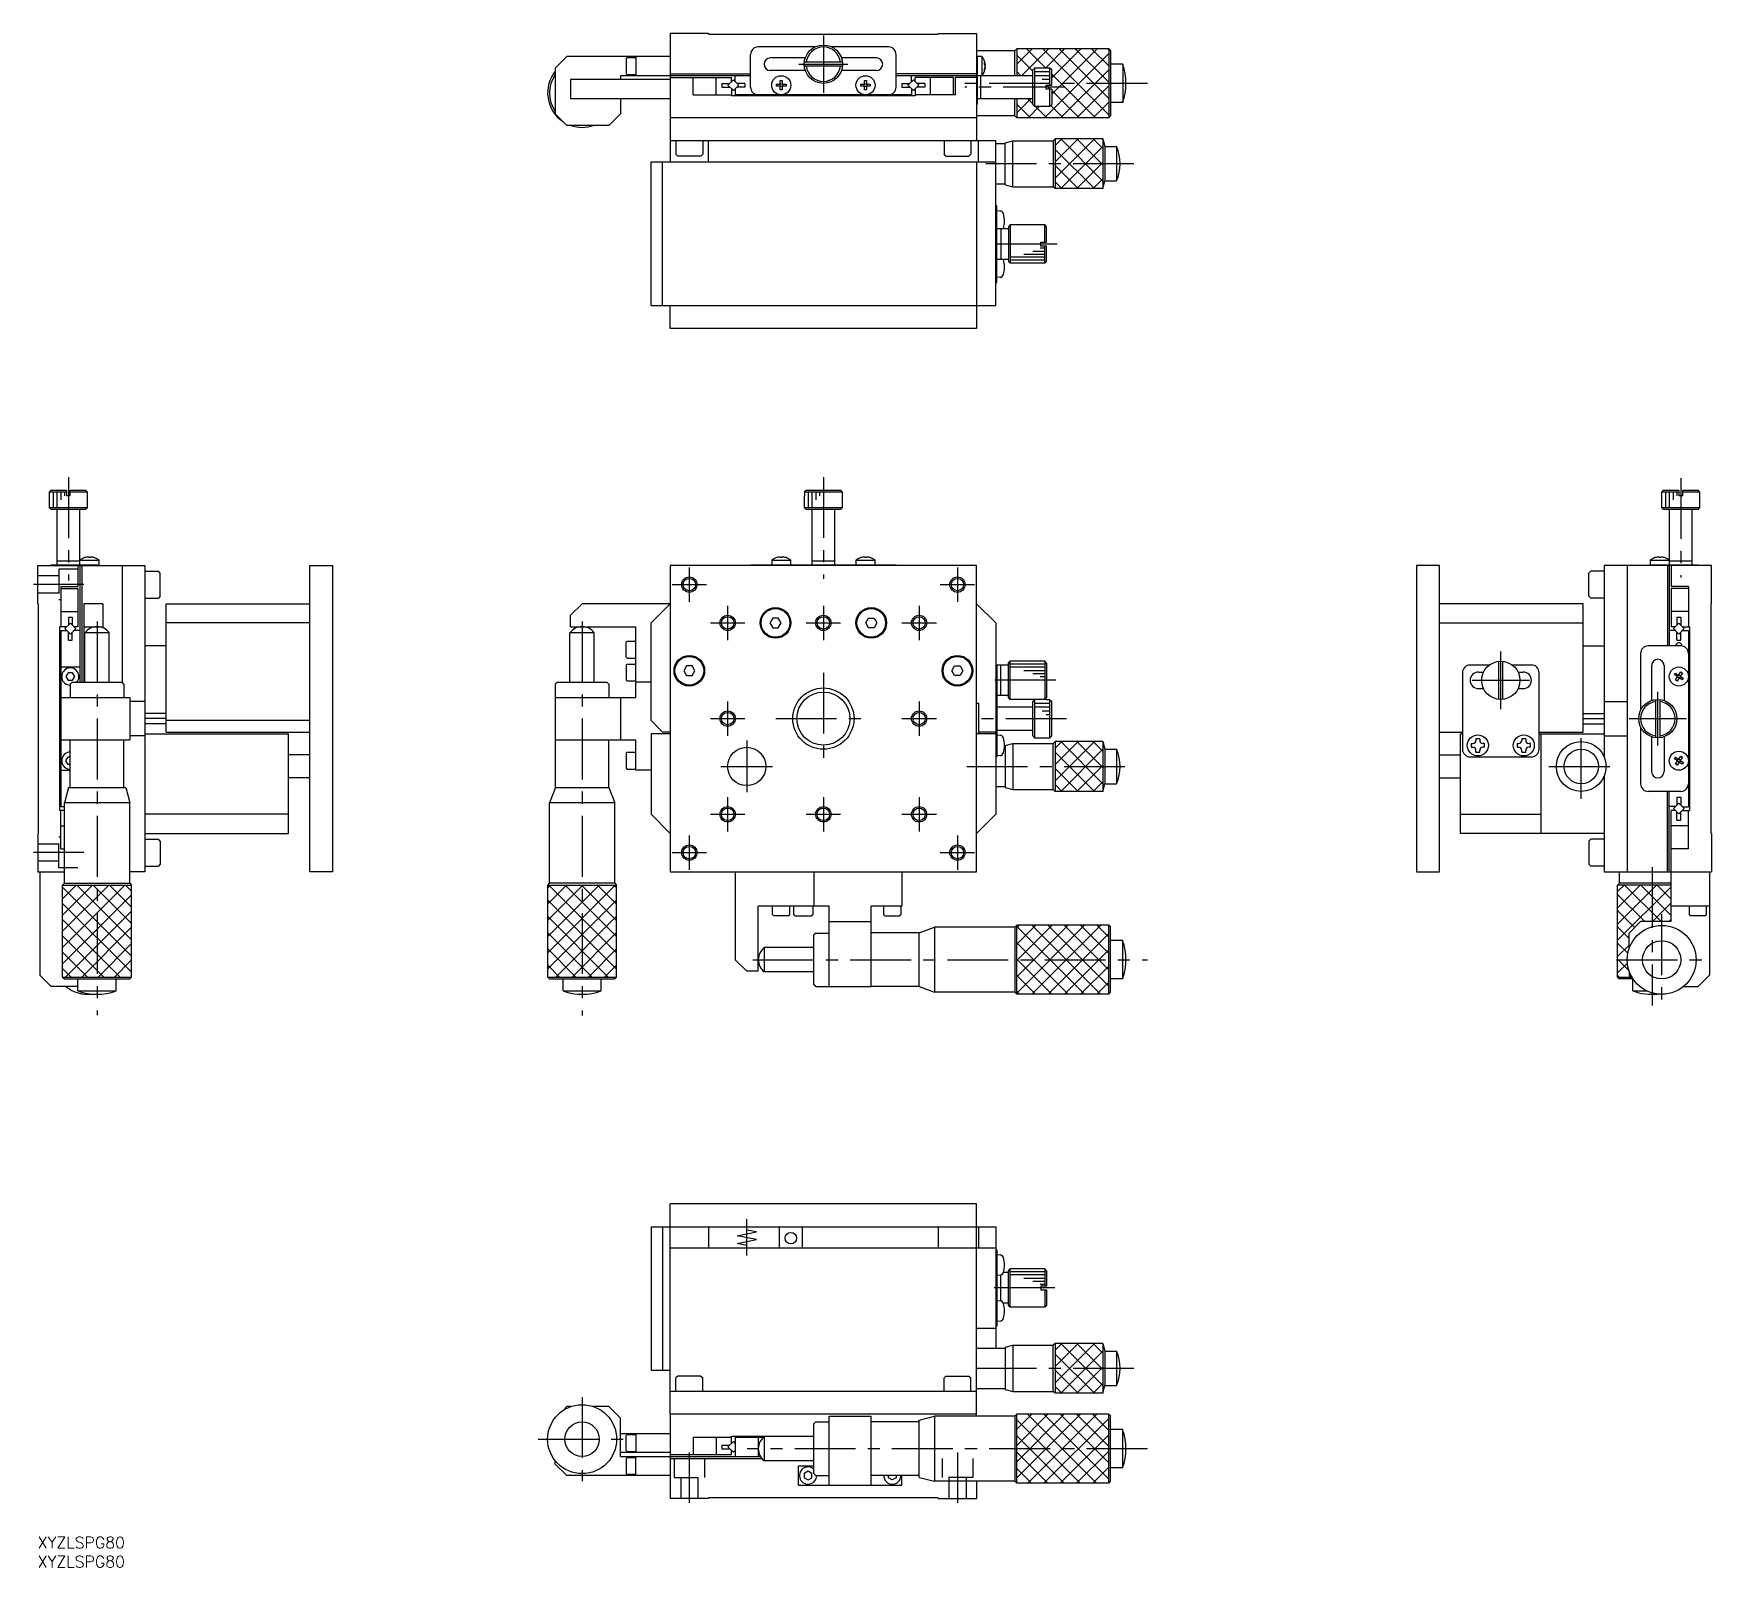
# Model space of a CAD drawing. Extents: x -1 to 437, y -8 to 393.
import ezdxf

# ---------------------------------------------------------------- set-up
doc = ezdxf.new("R2010")
doc.units = 0
doc.header["$LTSCALE"] = 0.5
doc.linetypes.add('CENTER', pattern=[50.8, 31.75, -6.35, 6.35, -6.35])
doc.linetypes.add('DASHED', pattern=[19.05, 12.7, -6.35])
for name, color, linetype in [('MSM_CENTER', 1, 'CENTER'), ('MSM_CONTINUOUS', 7, 'CONTINUOUS'), ('MSM_DASHED', 4, 'DASHED'), ('MSM_NARROW', 5, 'CONTINUOUS'), ('MSM_PART_NUMBER', 7, 'CONTINUOUS')]:
    doc.layers.add(name, color=color, linetype=linetype)
doc.styles.get("Standard").update_dxf_attribs({"font": 'txt.shx', "height": 3, "bigfont": 'bigfont.shx'})

# ---------------------------------------------------------------- blocks, each defined once
blk = doc.blocks.new('*U7')
at = {"layer": 'MSM_PART_NUMBER'}
blk.add_text('XYZLSPG80', height=3, dxfattribs=at).set_placement((0, -3))
blk = doc.blocks.new('*U8')
at = {"layer": 'MSM_PART_NUMBER'}
blk.add_text('XYZLSPG80', height=3, dxfattribs=at).set_placement((0, -8))

msp = doc.modelspace()

# ---------------------------------------------------------------- linework, layer by layer
at = {"layer": 'MSM_CENTER'}
for p, q in [((205.13, 392.14), (205.13, 377.14)), ((198.73, 384.64), (211.53, 384.64)), ((289.72, 379.64), (242.03, 379.64)), ((267.96, 378.64), (242.03, 378.64)), ((286.2, 358.64), (247.55, 358.64)), ((266.15, 337.64), (247.91, 337.64)), ((8, 276.74), (8, 249.8)), ((205.13, 276.78), (205.13, 250.18)), ((429.01, 276.54), (429.01, 250.61)), ((170.13, 253.21), (170.13, 244.21)), ((240.13, 253.21), (240.13, 244.21)), ((12.06, 248.71), (-1.1, 248.71)), ((165.63, 248.71), (174.63, 248.71)), ((235.63, 248.71), (244.63, 248.71)), ((180.13, 243.21), (180.13, 234.21)), ((205.13, 243.21), (205.13, 234.21)), ((230.13, 243.21), (230.13, 234.21)), ((15.5, 239.1), (15.5, 136.23)), ((142.13, 239.1), (142.13, 136.13)), ((175.63, 238.71), (184.63, 238.71)), ((200.63, 238.71), (209.63, 238.71)), ((225.63, 238.71), (234.63, 238.71)), ((382.01, 216.21), (382.01, 231.21)), ((205.13, 225.67), (205.13, 201.75)), ((265.81, 223.71), (248.58, 223.71)), ((374.51, 223.71), (389.51, 223.71)), ((423.01, 206.71), (423.01, 220.71)), ((180.13, 218.21), (180.13, 209.21)), ((230.13, 218.21), (230.13, 209.21)), ((175.63, 213.71), (184.63, 213.71)), ((192.7, 213.71), (217.57, 213.71)), ((225.63, 213.71), (234.63, 213.71)), ((268.63, 213.67), (245.28, 213.67)), ((415.51, 213.71), (430.51, 213.71)), ((185.13, 207.95), (185.13, 194.47)), ((403.01, 192.73), (403.01, 209.36)), ((178.39, 201.21), (191.87, 201.21)), ((242.59, 201.21), (285.62, 201.21)), ((394.57, 201.21), (410.74, 201.21)), ((180.13, 193.21), (180.13, 184.21)), ((205.13, 193.21), (205.13, 184.21)), ((230.13, 193.21), (230.13, 184.21)), ((175.63, 188.71), (184.63, 188.71)), ((200.63, 188.71), (209.63, 188.71)), ((225.63, 188.71), (234.63, 188.71)), ((170.13, 183.21), (170.13, 174.21)), ((240.13, 183.21), (240.13, 174.21)), ((12.06, 178.71), (-1.1, 178.71)), ((165.63, 178.71), (174.63, 178.71)), ((235.63, 178.71), (244.63, 178.71)), ((421.51, 174.91), (421.51, 138.75)), ((424.01, 162.59), (424.01, 138.83)), ((186.74, 150.71), (289.72, 150.71)), ((412.24, 150.71), (435.77, 150.71)), ((185.13, 73.5), (185.13, 83)), ((265.59, 65), (248.19, 65)), ((286.2, 44), (241.97, 44)), ((142.13, 36.5), (142.13, 14.5)), ((130.63, 25.5), (153.63, 25.5)), ((170.13, 22.06), (170.13, 8.9)), ((289.72, 23), (185.27, 23)), ((240.13, 22.06), (240.13, 8.9))]:
    msp.add_line(p, q, dxfattribs=at)
at = {"layer": 'MSM_CONTINUOUS'}
for p, q in [((175.13, 392.64), (165.13, 392.64)), ((165.13, 392.64), (165.13, 370.64)), ((175.13, 392.64), (175.13, 392.44)), ((175.13, 392.44), (235.13, 392.44)), ((235.13, 392.64), (245.13, 392.64)), ((235.13, 392.64), (235.13, 392.44)), ((245.13, 392.64), (245.13, 364.64)), ((138.13, 386.64), (135.13, 383.64)), ((165.13, 386.64), (138.13, 386.64)), ((153.63, 386.09), (153.93, 386.39)), ((153.63, 386.09), (153.63, 382.19)), ((153.93, 386.39), (156.13, 386.39)), ((156.13, 386.64), (156.13, 381.64)), ((186.13, 378.64), (186.13, 387.14)), ((202.95, 389.14), (188.13, 389.14)), ((200.41, 386.29), (191.28, 386.29)), ((222.13, 389.14), (207.31, 389.14)), ((218.98, 386.29), (209.85, 386.29)), ((224.13, 378.64), (224.13, 387.14)), ((255.13, 388.14), (245.13, 388.14)), ((246.51, 386.64), (245.13, 386.64)), ((245.28, 386.64), (245.28, 374.14)), ((246.51, 386.64), (246.51, 381.64)), ((255.63, 388.64), (255.13, 388.14)), ((255.13, 381.64), (255.13, 388.14)), ((255.63, 388.64), (255.63, 381.64)), ((279.63, 388.64), (255.63, 388.64)), ((279.63, 388.64), (279.63, 370.64)), ((279.63, 388.64), (280.13, 388.14)), ((280.13, 388.14), (280.13, 371.14)), ((135.13, 383.64), (135.13, 371.64)), ((152.13, 381.64), (152.13, 380.64)), ((186.13, 381.64), (152.13, 381.64)), ((153.63, 382.19), (153.93, 381.89)), ((156.13, 381.89), (153.93, 381.89)), ((165.13, 382.14), (186.13, 382.14)), ((182.14, 380.05), (182.14, 381.64)), ((200.41, 382.99), (191.28, 382.99)), ((210.11, 385.14), (200.16, 385.14)), ((210.11, 384.14), (200.16, 384.14)), ((218.98, 382.99), (209.85, 382.99)), ((245.13, 382.14), (224.13, 382.14)), ((245.13, 381.64), (224.13, 381.64)), ((228.13, 380.05), (228.13, 381.64)), ((259.78, 381.64), (245.28, 381.64)), ((246.28, 375.64), (246.28, 381.64)), ((247.17, 384.62), (247.17, 385.05)), ((247.17, 385.05), (247.3, 384.78)), ((247.3, 384.35), (247.17, 384.62)), ((247.17, 383.25), (247.3, 383.66)), ((247.29, 383.32), (247.17, 382.96)), ((247.17, 382.96), (247.17, 383.25)), ((247.37, 384.5), (247.24, 384.5)), ((247.36, 383.68), (247.29, 383.32)), ((247.3, 384.78), (247.37, 384.5)), ((247.37, 384.07), (247.3, 384.35)), ((247.3, 383.66), (247.37, 384.07)), ((247.33, 384.5), (247.37, 384.22)), ((247.37, 383.78), (247.33, 383.78)), ((247.37, 384.22), (247.34, 384.22)), ((247.37, 384.5), (247.36, 384.61)), ((247.37, 384.22), (247.36, 384.14)), ((247.37, 383.78), (247.36, 383.68)), ((260.28, 383.64), (259.78, 383.14)), ((259.78, 374.14), (259.78, 383.14)), ((260.28, 383.64), (260.28, 373.64)), ((264.28, 383.64), (260.28, 383.64)), ((264.28, 379.14), (264.28, 383.64)), ((264.78, 383.14), (264.28, 383.64)), ((264.78, 379.14), (264.78, 383.14)), ((283.28, 384.64), (280.13, 384.64)), ((283.28, 384.64), (283.28, 374.64)), ((139.13, 380.64), (139.13, 375.64)), ((165.13, 380.64), (139.13, 380.64)), ((165.13, 381.14), (181.13, 381.14)), ((171.13, 376.64), (171.13, 381.14)), ((177.13, 376.64), (177.13, 381.14)), ((178.63, 379.64), (178.63, 378.64)), ((178.63, 379.64), (180.72, 379.64)), ((178.63, 378.64), (180.72, 378.64)), ((180.22, 379.14), (181.63, 380.56)), ((180.22, 379.14), (181.63, 377.73)), ((181.13, 380.06), (181.13, 381.14)), ((181.13, 378.23), (181.13, 376.34)), ((181.63, 380.56), (183.05, 379.14)), ((181.63, 377.73), (183.05, 379.14)), ((182.13, 378.23), (182.13, 376.64)), ((184.63, 379.64), (182.55, 379.64)), ((184.63, 378.64), (182.55, 378.64)), ((184.63, 379.64), (184.63, 378.64)), ((192.89, 379.4), (193.87, 379.4)), ((192.89, 378.88), (192.89, 379.4)), ((193.87, 378.88), (192.89, 378.88)), ((193.81, 378.88), (193.81, 379.4)), ((193.87, 380.39), (194.39, 380.39)), ((193.87, 379.4), (193.87, 380.39)), ((193.87, 379.47), (194.39, 379.47)), ((193.87, 377.9), (193.87, 378.88)), ((194.39, 378.82), (193.87, 378.82)), ((194.39, 377.9), (193.87, 377.9)), ((194.39, 380.39), (194.39, 379.4)), ((194.39, 379.4), (195.38, 379.4)), ((194.39, 378.88), (194.39, 377.9)), ((195.38, 378.88), (194.39, 378.88)), ((194.46, 379.4), (194.46, 378.88)), ((195.38, 379.4), (195.38, 378.88)), ((214.89, 379.4), (215.87, 379.4)), ((214.89, 378.88), (214.89, 379.4)), ((215.87, 378.88), (214.89, 378.88)), ((215.81, 378.88), (215.81, 379.4)), ((215.87, 380.39), (216.39, 380.39)), ((215.87, 379.4), (215.87, 380.39)), ((215.87, 379.47), (216.39, 379.47)), ((215.87, 377.9), (215.87, 378.88)), ((216.39, 378.82), (215.87, 378.82)), ((216.39, 377.9), (215.87, 377.9)), ((216.39, 380.39), (216.39, 379.4)), ((216.39, 379.4), (217.38, 379.4)), ((216.39, 378.88), (216.39, 377.9)), ((217.38, 378.88), (216.39, 378.88)), ((216.46, 379.4), (216.46, 378.88)), ((217.38, 379.4), (217.38, 378.88)), ((225.63, 379.64), (227.72, 379.64)), ((225.63, 379.64), (225.63, 378.64)), ((225.63, 378.64), (227.72, 378.64)), ((228.63, 380.56), (227.22, 379.14)), ((228.63, 377.73), (227.22, 379.14)), ((228.13, 378.23), (228.13, 376.64)), ((230.05, 379.14), (228.63, 380.56)), ((230.05, 379.14), (228.63, 377.73)), ((239.13, 381.14), (229.13, 381.14)), ((229.13, 380.06), (229.13, 381.14)), ((229.13, 378.23), (229.13, 376.34)), ((231.63, 379.64), (229.55, 379.64)), ((231.63, 378.64), (229.55, 378.64)), ((231.63, 379.64), (231.63, 378.64)), ((233.13, 376.64), (233.13, 381.14)), ((239.13, 376.64), (239.13, 381.14)), ((245.13, 381.14), (239.63, 381.14)), ((239.63, 376.64), (239.63, 381.14)), ((263.28, 378.14), (263.28, 379.14)), ((263.28, 379.14), (264.78, 379.14)), ((264.78, 378.14), (263.28, 378.14)), ((264.28, 373.64), (264.28, 378.14)), ((264.78, 378.14), (264.78, 374.14)), ((139.13, 375.64), (165.13, 375.64)), ((152.13, 375.64), (152.13, 371.64)), ((171.13, 376.64), (181.13, 376.64)), ((229.13, 376.34), (181.13, 376.34)), ((228.13, 376.64), (182.13, 376.64)), ((239.63, 376.64), (229.13, 376.64)), ((245.13, 374.14), (245.28, 374.14)), ((245.28, 375.64), (259.78, 375.64)), ((255.13, 371.14), (255.13, 375.64)), ((255.63, 375.64), (255.63, 370.64)), ((259.78, 374.14), (260.28, 373.64)), ((260.28, 373.64), (264.28, 373.64)), ((264.28, 373.64), (264.78, 374.14)), ((283.28, 374.64), (280.13, 374.64)), ((138.13, 368.64), (135.13, 371.64)), ((149.13, 368.64), (138.13, 368.64)), ((152.13, 371.64), (149.13, 368.64)), ((245.13, 370.64), (165.13, 370.64)), ((165.13, 370.64), (165.13, 359.14)), ((255.13, 371.14), (245.13, 371.14)), ((255.13, 371.14), (255.63, 370.64)), ((279.63, 370.64), (255.63, 370.64)), ((279.63, 370.64), (280.13, 371.14)), ((250.13, 364.64), (165.13, 364.64)), ((166.63, 364.64), (166.63, 361.14)), ((173.63, 364.64), (173.63, 361.14)), ((175.13, 359.14), (175.13, 364.64)), ((236.63, 364.64), (236.63, 361.14)), ((243.63, 364.64), (243.63, 361.14)), ((245.63, 359.14), (245.63, 364.64)), ((250.13, 321.64), (250.13, 364.64)), ((250.13, 363.89), (252.63, 363.89)), ((252.63, 364.14), (254.57, 364.66)), ((252.63, 353.14), (252.63, 364.14)), ((254.57, 364.66), (265.13, 364.66)), ((254.57, 352.63), (254.57, 364.63)), ((265.63, 365.16), (265.13, 364.66)), ((265.13, 364.66), (265.13, 352.63)), ((265.63, 365.16), (265.63, 352.13)), ((278.13, 365.16), (265.63, 365.16)), ((278.13, 365.16), (278.13, 352.13)), ((278.13, 365.16), (278.63, 363.14)), ((167.13, 360.64), (166.63, 361.14)), ((173.13, 360.64), (167.13, 360.64)), ((173.13, 360.64), (173.63, 361.14)), ((237.13, 360.64), (236.63, 361.14)), ((237.13, 360.64), (243.13, 360.64)), ((243.13, 360.64), (243.63, 361.14)), ((278.63, 363.14), (281.63, 363.14)), ((278.63, 363.14), (278.63, 354.14)), ((281.63, 363.14), (281.63, 354.14)), ((160.13, 359.14), (250.13, 359.14)), ((160.13, 321.64), (160.13, 359.14)), ((163.13, 321.64), (163.13, 359.14)), ((245.13, 359.14), (245.13, 315.64)), ((250.13, 353.39), (252.63, 353.39)), ((252.63, 353.14), (254.57, 352.63)), ((254.57, 352.63), (265.13, 352.63)), ((265.63, 352.13), (265.13, 352.63)), ((278.13, 352.13), (265.63, 352.13)), ((278.13, 352.13), (278.63, 354.14)), ((278.63, 354.14), (281.63, 354.14)), ((250.43, 347.64), (250.13, 347.64)), ((250.43, 327.64), (250.43, 347.64)), ((250.43, 346.39), (251.28, 346.32)), ((253.93, 342.64), (253.43, 342.14)), ((253.43, 342.14), (253.43, 333.14)), ((253.93, 342.64), (253.93, 332.64)), ((262.93, 342.64), (253.93, 342.64)), ((262.93, 338.17), (262.93, 342.64)), ((263.43, 342.14), (262.93, 342.64)), ((263.43, 338.17), (263.43, 342.14)), ((253.43, 341.64), (250.43, 341.64)), ((251.43, 341.64), (251.43, 333.64)), ((261.93, 337.14), (261.93, 338.17)), ((261.93, 338.17), (263.43, 338.17)), ((253.43, 333.64), (250.43, 333.64)), ((253.43, 333.14), (253.93, 332.64)), ((263.43, 337.14), (261.93, 337.14)), ((262.93, 332.64), (262.93, 337.14)), ((263.43, 333.14), (262.93, 332.64)), ((263.43, 333.14), (263.43, 337.14)), ((251.28, 328.97), (250.43, 328.89)), ((262.93, 332.64), (253.93, 332.64)), ((250.13, 327.64), (250.43, 327.64)), ((160.13, 321.64), (250.13, 321.64)), ((165.13, 315.64), (165.13, 321.64)), ((245.13, 315.64), (165.13, 315.64)), ((3.5, 273.36), (3, 272.86)), ((7.5, 272.86), (3, 272.86)), ((3, 272.86), (3, 268.86)), ((3.5, 273.36), (7.5, 273.36)), ((7.5, 273.36), (7.5, 271.86)), ((8.5, 271.86), (7.5, 271.86)), ((8.5, 273.36), (12.5, 273.36)), ((8.5, 271.86), (8.5, 273.36)), ((13, 272.86), (8.5, 272.86)), ((13, 272.86), (12.5, 273.36)), ((13, 268.86), (13, 272.86)), ((200.16, 271.86), (200.13, 271.86)), ((200.13, 271.86), (200.13, 268.86)), ((200.16, 272.86), (200.66, 273.36)), ((200.16, 272.86), (200.16, 271.86)), ((210.11, 272.86), (200.16, 272.86)), ((200.66, 273.36), (209.61, 273.36)), ((209.61, 273.36), (210.11, 272.86)), ((210.11, 271.86), (210.11, 272.86)), ((210.13, 271.86), (210.11, 271.86)), ((210.13, 268.86), (210.13, 271.86)), ((424.51, 273.36), (424.01, 272.86)), ((428.51, 272.86), (424.01, 272.86)), ((424.01, 272.86), (424.01, 268.86)), ((424.51, 273.36), (428.51, 273.36)), ((428.51, 273.36), (428.51, 271.86)), ((429.51, 271.86), (428.51, 271.86)), ((429.51, 273.36), (433.51, 273.36)), ((429.51, 271.86), (429.51, 273.36)), ((434.01, 272.86), (429.51, 272.86)), ((434.01, 272.86), (433.51, 273.36)), ((434.01, 268.86), (434.01, 272.86)), ((3, 268.86), (13, 268.86)), ((3, 268.86), (3.5, 268.36)), ((12.5, 268.36), (3.5, 268.36)), ((5, 268.36), (5, 253.86)), ((11, 253.86), (11, 268.36)), ((12.5, 268.36), (13, 268.86)), ((200.13, 268.86), (210.13, 268.86)), ((200.13, 268.86), (200.63, 268.36)), ((209.63, 268.36), (200.63, 268.36)), ((202.13, 268.36), (202.13, 253.86)), ((208.13, 253.86), (208.13, 268.36)), ((209.63, 268.36), (210.13, 268.86)), ((424.01, 268.86), (424.51, 268.36)), ((424.01, 268.86), (434.01, 268.86)), ((433.51, 268.36), (424.51, 268.36)), ((426.01, 268.36), (426.01, 253.86)), ((432.01, 253.86), (432.01, 268.36)), ((433.51, 268.36), (434.01, 268.86)), ((11, 254.86), (5, 254.86)), ((11, 255.08), (16, 255.08)), ((12.25, 255.75), (12.25, 255.76)), ((13.24, 255.75), (13.24, 255.95)), ((13.76, 255.75), (13.24, 255.75)), ((13.76, 255.95), (13.76, 255.75)), ((14.75, 255.76), (14.75, 255.75)), ((16, 253.71), (16, 255.08)), ((191.63, 255.08), (196.63, 255.08)), ((191.63, 255.08), (191.63, 253.86)), ((192.89, 255.75), (192.88, 255.76)), ((193.87, 255.75), (193.87, 255.95)), ((194.39, 255.75), (193.87, 255.75)), ((194.39, 255.95), (194.39, 255.75)), ((195.39, 255.76), (195.38, 255.75)), ((196.63, 253.86), (196.63, 255.08)), ((208.13, 254.86), (202.13, 254.86)), ((213.63, 255.08), (218.63, 255.08)), ((213.63, 255.08), (213.63, 253.86)), ((214.89, 255.75), (214.88, 255.76)), ((215.87, 255.75), (215.87, 255.95)), ((216.39, 255.75), (215.87, 255.75)), ((216.39, 255.95), (216.39, 255.75)), ((217.39, 255.76), (217.38, 255.75)), ((218.63, 253.86), (218.63, 255.08)), ((421.01, 255.08), (426.01, 255.08)), ((421.01, 255.08), (421.01, 253.71)), ((422.26, 255.75), (422.26, 255.76)), ((423.25, 255.75), (423.25, 255.95)), ((423.77, 255.75), (423.25, 255.75)), ((423.77, 255.95), (423.77, 255.75)), ((424.76, 255.76), (424.76, 255.75)), ((432.01, 254.86), (426.01, 254.86)), ((0, 243.71), (0, 253.71)), ((0, 253.71), (28, 253.71)), ((3.5, 253.71), (3.5, 253.86)), ((3.5, 253.86), (16, 253.86)), ((10.5, 253.71), (10.5, 248.21)), ((11, 253.71), (11, 223.21)), ((11.5, 253.71), (11.5, 223.21)), ((22, 253.71), (22, 223.21)), ((28, 253.71), (28, 173.71)), ((28, 252.21), (31.5, 252.21)), ((32, 251.71), (31.5, 252.21)), ((32, 245.71), (32, 251.71)), ((71, 253.71), (77, 253.71)), ((71, 173.71), (71, 253.71)), ((77, 253.71), (77, 173.71)), ((245.13, 253.71), (165.13, 253.71)), ((165.13, 253.71), (165.13, 173.71)), ((186.13, 253.86), (224.13, 253.86)), ((186.13, 253.71), (186.13, 253.86)), ((224.13, 253.71), (224.13, 253.86)), ((245.13, 173.71), (245.13, 253.71)), ((366.01, 253.71), (360.01, 253.71)), ((360.01, 253.71), (360.01, 173.71)), ((366.01, 173.71), (366.01, 253.71)), ((405.01, 251.71), (405.51, 252.21)), ((405.01, 245.71), (405.01, 251.71)), ((409.01, 252.21), (405.51, 252.21)), ((437.01, 253.71), (409.01, 253.71)), ((409.01, 253.71), (409.01, 203.71)), ((415.01, 253.71), (415.01, 173.71)), ((421.01, 253.86), (433.51, 253.86)), ((425.51, 253.71), (425.51, 232.71)), ((426.01, 253.71), (426.01, 232.71)), ((426.51, 253.71), (426.51, 248.21)), ((433.51, 253.71), (433.51, 253.86)), ((437.01, 243.71), (437.01, 253.71)), ((6, 248.21), (10.5, 248.21)), ((6, 248.21), (6, 237.71)), ((6, 247.71), (10.5, 247.71)), ((10.5, 247.71), (10.5, 237.71)), ((32, 245.71), (31.5, 245.21)), ((405.01, 245.71), (405.51, 245.21)), ((431.01, 248.21), (426.51, 248.21)), ((426.51, 247.71), (426.51, 237.71)), ((431.01, 247.71), (426.51, 247.71)), ((431.01, 248.21), (431.01, 237.71)), ((0, 243.71), (0.2, 243.71)), ((0.2, 183.71), (0.2, 243.71)), ((6, 241.71), (10.5, 241.71)), ((12, 243.71), (12, 223.21)), ((17, 243.71), (12, 243.71)), ((17, 243.71), (17, 237.42)), ((28, 245.21), (31.5, 245.21)), ((33.5, 210.21), (33.5, 243.71)), ((33.5, 243.71), (71, 243.71)), ((142.13, 243.71), (139.13, 240.71)), ((165.13, 243.71), (142.13, 243.71)), ((160.13, 238.71), (165.13, 243.71)), ((250.13, 238.71), (245.13, 243.71)), ((403.51, 243.71), (366.01, 243.71)), ((403.51, 210.21), (403.51, 243.71)), ((409.01, 245.21), (405.51, 245.21)), ((431.01, 241.71), (426.51, 241.71)), ((437.01, 243.71), (436.81, 243.71)), ((436.81, 243.71), (436.81, 183.71)), ((5.7, 237.71), (5.7, 189.71)), ((7.6, 237.71), (5.7, 237.71)), ((6, 236.71), (7.61, 236.71)), ((6, 236.71), (6, 190.71)), ((8.52, 238.63), (7.1, 237.21)), ((7.1, 237.21), (8.52, 235.8)), ((8.02, 240.21), (9.02, 240.21)), ((8.02, 240.21), (8.02, 238.13)), ((8.52, 238.63), (9.93, 237.21)), ((9.93, 237.21), (8.52, 235.8)), ((9.02, 240.21), (9.02, 238.13)), ((10.5, 237.71), (9.43, 237.71)), ((11, 236.71), (9.43, 236.71)), ((12, 237.71), (17, 237.71)), ((71, 238.71), (33.5, 238.71)), ((139.13, 237.71), (139.13, 240.71)), ((139.13, 237.71), (156.13, 237.71)), ((156.13, 219.21), (156.13, 237.71)), ((160.13, 213.21), (160.13, 238.71)), ((191.91, 239.96), (191.19, 238.71)), ((191.19, 238.71), (191.91, 237.46)), ((193.35, 239.96), (191.91, 239.96)), ((191.91, 237.46), (193.35, 237.46)), ((194.08, 238.71), (193.35, 239.96)), ((193.35, 237.46), (194.08, 238.71)), ((216.19, 238.71), (216.91, 239.96)), ((216.91, 237.46), (216.19, 238.71)), ((216.91, 239.96), (218.35, 239.96)), ((218.35, 237.46), (216.91, 237.46)), ((218.35, 239.96), (219.08, 238.71)), ((219.08, 238.71), (218.35, 237.46)), ((250.13, 238.71), (250.13, 188.71)), ((366.01, 238.71), (403.51, 238.71)), ((427.6, 236.71), (426.01, 236.71)), ((427.6, 237.71), (426.51, 237.71)), ((428.51, 238.63), (427.1, 237.21)), ((427.1, 237.21), (428.51, 235.8)), ((428.01, 240.21), (429.01, 240.21)), ((428.01, 240.21), (428.01, 238.13)), ((428.51, 238.63), (429.92, 237.21)), ((429.92, 237.21), (428.51, 235.8)), ((429.01, 240.21), (429.01, 238.13)), ((429.42, 237.71), (431.31, 237.71)), ((429.42, 236.71), (431.01, 236.71)), ((431.01, 236.71), (431.01, 190.71)), ((431.31, 237.71), (431.31, 189.71)), ((8.02, 234.21), (8.02, 236.3)), ((8.02, 234.21), (9.02, 234.21)), ((9.02, 234.21), (9.02, 236.3)), ((18.67, 236.15), (12.33, 236.15)), ((12.33, 223.21), (12.33, 236.15)), ((18.67, 223.21), (18.67, 236.15)), ((33.5, 232.71), (28, 232.71)), ((145.31, 236.15), (138.96, 236.15)), ((138.96, 223.21), (138.96, 236.15)), ((145.31, 223.21), (145.31, 236.15)), ((153.63, 233.66), (153.93, 233.96)), ((153.63, 229.76), (153.63, 233.66)), ((153.93, 233.96), (156.13, 233.96)), ((403.51, 232.71), (409.01, 232.71)), ((429.01, 232.71), (420.51, 232.71)), ((428.01, 234.21), (428.01, 236.3)), ((428.01, 234.21), (429.01, 234.21)), ((429.01, 234.21), (429.01, 236.3)), ((153.63, 229.76), (153.93, 229.46)), ((153.63, 227.66), (153.93, 227.96)), ((153.93, 229.46), (156.13, 229.46)), ((153.93, 227.96), (156.13, 227.96)), ((253.43, 228.21), (253.93, 228.71)), ((253.43, 219.21), (253.43, 228.21)), ((253.93, 218.71), (253.93, 228.71)), ((262.93, 228.71), (253.93, 228.71)), ((262.93, 228.71), (262.93, 218.71)), ((263.43, 228.21), (262.93, 228.71)), ((263.43, 228.21), (263.43, 219.21)), ((381.51, 218.74), (381.51, 228.69)), ((382.51, 218.74), (382.51, 228.69)), ((418.51, 230.71), (418.51, 215.89)), ((6, 227.21), (11, 227.21)), ((7.92, 225.71), (7.35, 224.71)), ((7.35, 224.71), (7.92, 223.71)), ((9.08, 225.71), (7.92, 225.71)), ((7.92, 223.71), (9.08, 223.71)), ((9.65, 224.71), (9.08, 225.71)), ((9.08, 223.71), (9.65, 224.71)), ((153.63, 227.66), (153.63, 223.76)), ((153.63, 223.76), (153.93, 223.46)), ((156.13, 223.46), (153.93, 223.46)), ((169.41, 227.46), (168.69, 226.21)), ((168.69, 226.21), (169.41, 224.96)), ((170.85, 227.46), (169.41, 227.46)), ((169.41, 224.96), (170.85, 224.96)), ((171.58, 226.21), (170.85, 227.46)), ((170.85, 224.96), (171.58, 226.21)), ((238.69, 226.21), (239.41, 227.46)), ((239.41, 224.96), (238.69, 226.21)), ((239.41, 227.46), (240.85, 227.46)), ((240.85, 224.96), (239.41, 224.96)), ((240.85, 227.46), (241.58, 226.21)), ((241.58, 226.21), (240.85, 224.96)), ((253.43, 227.71), (250.13, 227.71)), ((250.43, 227.71), (250.43, 203.71)), ((251.43, 219.71), (251.43, 227.71)), ((372.01, 225.71), (372.01, 205.71)), ((379.01, 227.71), (374.01, 227.71)), ((376.16, 225.86), (377.5, 225.86)), ((390.01, 227.71), (385.01, 227.71)), ((386.52, 225.86), (387.86, 225.86)), ((392.01, 205.71), (392.01, 225.71)), ((421.36, 227.56), (421.36, 218.43)), ((424.66, 227.56), (424.66, 218.43)), ((427.33, 225.19), (427.62, 225.62)), ((428.15, 224.64), (427.33, 225.19)), ((427.6, 223.82), (428.15, 224.64)), ((428.03, 223.53), (427.6, 223.82)), ((427.62, 225.62), (428.44, 225.07)), ((428.58, 224.35), (428.03, 223.53)), ((428.09, 224.68), (428.38, 225.11)), ((428.54, 224.3), (428.11, 224.59)), ((428.44, 225.07), (428.99, 225.89)), ((428.47, 225.13), (428.91, 224.84)), ((429.4, 223.8), (428.58, 224.35)), ((428.92, 224.75), (428.64, 224.32)), ((429.42, 225.6), (428.87, 224.78)), ((428.87, 224.78), (429.69, 224.23)), ((428.99, 225.89), (429.42, 225.6)), ((429.69, 224.23), (429.4, 223.8)), ((6, 219.21), (24, 219.21)), ((9, 223.21), (8.5, 222.71)), ((8.5, 222.71), (8.5, 219.21)), ((9, 223.21), (22, 223.21)), ((22.5, 222.71), (22, 223.21)), ((22.5, 222.71), (22.5, 219.21)), ((24, 219.21), (24, 208.21)), ((135.13, 222.71), (135.63, 223.21)), ((135.13, 222.71), (135.13, 208.21)), ((135.13, 219.21), (156.13, 219.21)), ((135.63, 223.21), (148.63, 223.21)), ((149.13, 222.71), (148.63, 223.21)), ((149.13, 222.71), (149.13, 219.21)), ((152.13, 219.21), (152.13, 208.21)), ((160.13, 223.21), (156.13, 223.21)), ((253.43, 219.71), (250.43, 219.71)), ((253.93, 218.71), (253.43, 219.21)), ((263.43, 219.21), (262.93, 218.71)), ((376.16, 221.56), (377.5, 221.56)), ((386.52, 221.56), (387.86, 221.56)), ((28, 218.21), (24, 218.21)), ((33.5, 215.08), (28, 215.08)), ((245.13, 217.71), (245.63, 217.71)), ((245.63, 217.71), (245.63, 210.21)), ((259.78, 216.67), (250.13, 216.67)), ((262.93, 218.71), (253.93, 218.71)), ((260.28, 218.67), (259.78, 218.17)), ((259.78, 209.17), (259.78, 218.17)), ((260.28, 218.67), (260.28, 208.67)), ((263.28, 218.67), (260.28, 218.67)), ((263.28, 218.65), (263.28, 218.67)), ((264.28, 218.65), (263.28, 218.65)), ((264.28, 208.7), (264.28, 218.65)), ((264.28, 218.65), (264.78, 218.14)), ((264.78, 209.2), (264.78, 218.14)), ((403.51, 215.08), (409.01, 215.08)), ((409.01, 218.21), (415.01, 218.21)), ((422.51, 208.74), (422.51, 218.69)), ((423.51, 218.69), (423.51, 208.74)), ((33.5, 213.71), (28, 213.71)), ((33.5, 212.34), (28, 212.34)), ((71, 213.21), (33.5, 213.21)), ((160.13, 213.21), (163.13, 210.21)), ((250.13, 210.67), (259.78, 210.67)), ((403.51, 213.71), (409.01, 213.71)), ((403.51, 212.34), (409.01, 212.34)), ((418.51, 211.53), (418.51, 196.71)), ((6, 208.21), (24, 208.21)), ((8.5, 195.71), (8.5, 208.21)), ((22.5, 195.71), (22.5, 208.21)), ((28, 209.21), (24, 209.21)), ((28, 209.71), (65.5, 209.71)), ((33.5, 210.21), (71, 210.21)), ((65.5, 183.71), (65.5, 209.71)), ((135.13, 208.21), (156.13, 208.21)), ((135.15, 195.71), (135.15, 208.21)), ((149.15, 195.71), (149.15, 208.21)), ((156.13, 200.21), (156.13, 208.21)), ((165.13, 209.71), (160.13, 209.71)), ((160.13, 209.71), (160.13, 188.71)), ((165.13, 210.21), (163.13, 210.21)), ((250.13, 209.71), (245.13, 209.71)), ((250.13, 210.21), (245.63, 210.21)), ((245.63, 210.21), (245.63, 209.71)), ((250.43, 209.46), (251.28, 209.39)), ((252.42, 206.46), (252.63, 206.46)), ((252.63, 206.71), (254.57, 207.23)), ((252.63, 206.71), (252.63, 195.71)), ((254.57, 207.23), (265.13, 207.23)), ((254.57, 207.23), (254.57, 195.23)), ((259.78, 209.17), (260.28, 208.67)), ((260.28, 208.67), (263.28, 208.67)), ((263.28, 208.7), (264.28, 208.7)), ((263.28, 208.67), (263.28, 208.7)), ((264.78, 209.2), (264.28, 208.7)), ((265.63, 207.73), (265.13, 207.23)), ((265.13, 195.19), (265.13, 207.23)), ((265.63, 207.73), (265.63, 194.69)), ((278.13, 207.73), (265.63, 207.73)), ((278.13, 207.73), (278.13, 194.69)), ((278.13, 207.73), (278.63, 205.71)), ((366.01, 210.21), (372.01, 210.21)), ((371.51, 209.71), (372.01, 209.71)), ((371.51, 183.71), (371.51, 209.71)), ((374.26, 207.21), (374.26, 206.21)), ((374.26, 207.21), (374.71, 207.21)), ((374.26, 206.21), (374.71, 206.21)), ((376.51, 208.46), (375.51, 208.46)), ((375.51, 208.46), (375.51, 208.01)), ((376.51, 208.46), (376.51, 208.01)), ((377.76, 207.21), (377.31, 207.21)), ((377.76, 206.21), (377.31, 206.21)), ((377.76, 206.21), (377.76, 207.21)), ((386.26, 207.21), (386.26, 206.21)), ((386.26, 207.21), (386.71, 207.21)), ((386.26, 206.21), (386.71, 206.21)), ((388.51, 208.46), (387.51, 208.46)), ((387.51, 208.46), (387.51, 208.01)), ((388.51, 208.46), (388.51, 208.01)), ((389.76, 207.21), (389.31, 207.21)), ((389.76, 206.21), (389.31, 206.21)), ((389.76, 206.21), (389.76, 207.21)), ((392.01, 210.21), (403.51, 210.21)), ((392.01, 209.71), (409.01, 209.71)), ((392.51, 183.71), (392.51, 209.71)), ((409.01, 209.21), (415.01, 209.21)), ((421.36, 208.99), (421.36, 199.86)), ((424.66, 208.99), (424.66, 199.86)), ((7.35, 202.71), (7.92, 203.71)), ((7.92, 201.71), (7.35, 202.71)), ((7.92, 203.71), (8.5, 203.71)), ((8.5, 201.71), (7.92, 201.71)), ((71, 204.21), (65.5, 204.21)), ((153.63, 204.66), (153.93, 204.96)), ((153.63, 204.66), (153.63, 200.76)), ((153.93, 204.96), (156.13, 204.96)), ((250.43, 203.71), (250.13, 203.71)), ((251.28, 204.04), (250.43, 203.96)), ((278.63, 205.71), (281.63, 205.71)), ((278.63, 205.71), (278.63, 196.71)), ((281.63, 205.71), (281.63, 196.71)), ((366.01, 204.21), (371.51, 204.21)), ((374.01, 203.71), (390.01, 203.71)), ((375.51, 204.96), (375.51, 205.41)), ((375.51, 204.96), (376.51, 204.96)), ((376.51, 204.96), (376.51, 205.41)), ((387.51, 204.96), (387.51, 205.41)), ((387.51, 204.96), (388.51, 204.96)), ((388.51, 204.96), (388.51, 205.41)), ((427.33, 203.19), (427.62, 203.62)), ((428.15, 202.64), (427.33, 203.19)), ((427.6, 201.82), (428.15, 202.64)), ((428.03, 201.53), (427.6, 201.82)), ((427.62, 203.62), (428.44, 203.07)), ((428.58, 202.35), (428.03, 201.53)), ((428.09, 202.68), (428.38, 203.11)), ((428.54, 202.3), (428.11, 202.59)), ((428.44, 203.07), (428.99, 203.89)), ((428.47, 203.13), (428.91, 202.84)), ((429.4, 201.8), (428.58, 202.35)), ((428.92, 202.75), (428.64, 202.32)), ((429.42, 203.6), (428.87, 202.78)), ((428.87, 202.78), (429.69, 202.23)), ((428.99, 203.89), (429.42, 203.6)), ((429.69, 202.23), (429.4, 201.8)), ((6, 200.21), (8.5, 200.21)), ((71, 198.21), (65.5, 198.21)), ((153.63, 200.76), (153.93, 200.46)), ((156.13, 200.46), (153.93, 200.46)), ((160.13, 200.21), (156.13, 200.21)), ((366.01, 198.21), (371.51, 198.21)), ((409.01, 198.71), (409.01, 173.71)), ((8, 195.71), (7, 191.71)), ((8, 195.71), (23, 195.71)), ((23, 195.71), (24, 191.71)), ((135.15, 195.71), (133.65, 191.71)), ((135.15, 195.71), (149.15, 195.71)), ((149.15, 195.71), (150.65, 191.71)), ((250.13, 195.96), (252.63, 195.96)), ((252.63, 195.71), (254.57, 195.19)), ((254.57, 195.19), (265.13, 195.19)), ((265.63, 194.69), (265.13, 195.19)), ((278.13, 194.69), (265.63, 194.69)), ((278.13, 194.69), (278.63, 196.71)), ((278.63, 196.71), (281.63, 196.71)), ((429.01, 194.71), (420.51, 194.71)), ((425.51, 173.71), (425.51, 194.71)), ((426.01, 173.71), (426.01, 194.71)), ((428.01, 193.21), (428.01, 191.13)), ((428.01, 193.21), (429.01, 193.21)), ((429.01, 193.21), (429.01, 191.13)), ((7, 189.71), (5.7, 189.71)), ((6, 190.72), (7, 190.72)), ((6, 179.71), (6, 189.71)), ((24, 191.71), (7, 191.71)), ((7, 170.71), (7, 191.71)), ((24, 170.71), (24, 191.71)), ((65.5, 188.71), (28, 188.71)), ((150.65, 191.71), (133.65, 191.71)), ((133.65, 170.71), (133.65, 191.71)), ((150.65, 170.71), (150.65, 191.71)), ((160.13, 188.71), (165.13, 183.71)), ((250.13, 188.71), (245.13, 183.71)), ((371.51, 188.71), (392.51, 188.71)), ((427.6, 190.72), (426.01, 190.72)), ((426.51, 160.71), (426.51, 189.71)), ((427.6, 189.71), (426.51, 189.71)), ((427.1, 190.21), (428.51, 191.63)), ((428.51, 188.8), (427.1, 190.21)), ((428.01, 187.21), (428.01, 189.3)), ((429.92, 190.21), (428.51, 191.63)), ((428.51, 188.8), (429.92, 190.21)), ((429.01, 187.21), (429.01, 189.3)), ((429.42, 190.71), (431.01, 190.71)), ((429.42, 189.71), (431.31, 189.71)), ((431.01, 179.71), (431.01, 189.71)), ((6, 185.71), (7, 185.71)), ((431.01, 185.71), (426.51, 185.71)), ((428.01, 187.21), (429.01, 187.21)), ((0, 183.71), (0, 173.71)), ((0, 183.71), (0.2, 183.71)), ((6, 179.71), (7, 179.71)), ((28, 183.71), (65.5, 183.71)), ((28, 182.21), (31.5, 182.21)), ((32, 181.71), (31.5, 182.21)), ((32, 181.71), (32, 175.71)), ((409.01, 183.71), (371.51, 183.71)), ((405.01, 181.71), (405.51, 182.21)), ((405.01, 181.71), (405.01, 175.71)), ((409.01, 182.21), (405.51, 182.21)), ((431.01, 179.71), (426.51, 179.71)), ((437.01, 183.71), (436.81, 183.71)), ((437.01, 183.71), (437.01, 173.71)), ((32, 175.71), (31.5, 175.21)), ((405.01, 175.71), (405.51, 175.21)), ((0, 173.71), (7, 173.71)), ((0.5, 173.71), (0.5, 146.71)), ((28, 173.71), (24, 173.71)), ((28, 175.21), (31.5, 175.21)), ((77, 173.71), (71, 173.71)), ((165.13, 173.71), (245.13, 173.71)), ((182.13, 173.71), (182.13, 150.71)), ((202.63, 173.71), (202.63, 164.71)), ((225.63, 173.71), (225.63, 164.71)), ((360.01, 173.71), (366.01, 173.71)), ((409.01, 175.21), (405.51, 175.21)), ((409.01, 173.71), (415.01, 173.71)), ((413.01, 170.71), (413.01, 173.71)), ((415.01, 173.71), (437.01, 173.71)), ((436.51, 173.71), (436.51, 146.71)), ((6.5, 170.21), (7, 170.71)), ((6.5, 170.21), (24.5, 170.21)), ((6.5, 146.21), (6.5, 170.21)), ((7, 170.71), (24, 170.71)), ((24, 170.71), (24.5, 170.21)), ((24.5, 146.21), (24.5, 170.21)), ((133.15, 170.21), (133.65, 170.71)), ((133.15, 170.21), (151.15, 170.21)), ((133.15, 146.21), (133.15, 170.21)), ((150.65, 170.71), (133.65, 170.71)), ((150.65, 170.71), (151.15, 170.21)), ((151.15, 146.21), (151.15, 170.21)), ((413.01, 170.71), (412.51, 170.21)), ((426.51, 170.21), (412.51, 170.21)), ((412.51, 146.21), (412.51, 170.21)), ((426.51, 170.71), (413.01, 170.71)), ((206.63, 164.71), (188.13, 164.71)), ((188.13, 147.71), (188.13, 164.71)), ((191.88, 162.51), (191.88, 164.71)), ((192.18, 162.21), (191.88, 162.51)), ((196.08, 162.21), (192.18, 162.21)), ((196.08, 162.21), (196.38, 162.51)), ((196.38, 162.51), (196.38, 164.71)), ((197.38, 162.51), (197.38, 164.71)), ((197.68, 162.21), (197.38, 162.51)), ((197.68, 162.21), (202.08, 162.21)), ((202.08, 162.21), (202.38, 162.51)), ((202.38, 164.71), (202.38, 162.51)), ((206.63, 143.71), (206.63, 164.71)), ((225.63, 164.71), (217.63, 164.71)), ((217.63, 143.71), (217.63, 164.71)), ((220.88, 162.51), (220.88, 164.71)), ((221.18, 162.21), (220.88, 162.51)), ((221.18, 162.21), (225.08, 162.21)), ((225.08, 162.21), (225.38, 162.51)), ((225.38, 164.71), (225.38, 162.51)), ((436.51, 164.71), (426.51, 164.71)), ((431.26, 162.51), (431.26, 164.71)), ((431.56, 162.21), (431.26, 162.51)), ((435.46, 162.21), (431.56, 162.21)), ((435.46, 162.21), (435.76, 162.51)), ((435.76, 162.51), (435.76, 164.71)), ((206.63, 160.71), (217.63, 160.71)), ((230.13, 157.73), (217.63, 157.73)), ((230.13, 157.73), (234.13, 159.23)), ((230.13, 143.73), (230.13, 157.73)), ((234.13, 159.23), (234.13, 142.23)), ((255.13, 159.23), (234.13, 159.23)), ((255.13, 159.23), (255.63, 159.73)), ((255.13, 159.23), (255.13, 142.23)), ((255.63, 141.73), (255.63, 159.73)), ((279.63, 159.73), (255.63, 159.73)), ((279.63, 141.73), (279.63, 159.73)), ((279.63, 159.73), (280.13, 159.23)), ((280.13, 142.23), (280.13, 159.23)), ((418.51, 160.71), (415.51, 157.71)), ((426.51, 160.71), (418.51, 160.71)), ((189.7, 153.89), (189.7, 147.54)), ((202.63, 153.89), (189.7, 153.89)), ((203.13, 157.71), (202.63, 157.21)), ((202.63, 144.21), (202.63, 157.21)), ((203.13, 157.71), (206.63, 157.71)), ((283.28, 155.73), (280.13, 155.73)), ((283.28, 145.73), (283.28, 155.73)), ((415.51, 153.67), (415.51, 157.71)), ((182.13, 150.71), (185.13, 147.71)), ((0.5, 146.71), (3.5, 143.71)), ((6.5, 146.21), (24.5, 146.21)), ((6.5, 146.21), (7, 145.71)), ((7, 145.71), (24, 145.71)), ((10.5, 142.57), (10.5, 145.71)), ((20.5, 142.57), (20.5, 145.71)), ((24.5, 146.21), (24, 145.71)), ((24.24, 146.21), (24.5, 146.47)), ((133.15, 146.21), (151.15, 146.21)), ((133.15, 146.21), (133.65, 145.71)), ((133.65, 145.71), (150.65, 145.71)), ((137.15, 142.57), (137.15, 145.71)), ((147.15, 142.57), (147.15, 145.71)), ((151.15, 146.21), (150.65, 145.71)), ((188.13, 147.71), (185.13, 147.71)), ((202.63, 147.54), (189.7, 147.54)), ((283.28, 145.73), (280.13, 145.73)), ((412.51, 146.21), (416.01, 146.21)), ((412.51, 146.21), (413.01, 145.71)), ((416.51, 145.71), (413.01, 145.71)), ((415.51, 147.75), (415.51, 146.71)), ((416.56, 145.66), (415.51, 146.71)), ((416.51, 142.57), (416.51, 145.71)), ((436.51, 146.71), (433.51, 143.71)), ((10.5, 143.71), (3.5, 143.71)), ((10.5, 142.57), (20.5, 142.57)), ((137.15, 142.57), (147.15, 142.57)), ((203.13, 143.71), (202.63, 144.21)), ((203.13, 143.71), (217.63, 143.71)), ((230.13, 143.73), (217.63, 143.73)), ((230.13, 143.73), (234.13, 142.23)), ((255.13, 142.23), (234.13, 142.23)), ((255.63, 141.73), (255.13, 142.23)), ((279.63, 141.73), (255.63, 141.73)), ((279.63, 141.73), (280.13, 142.23)), ((416.51, 142.57), (420.17, 142.57)), ((429.67, 143.71), (433.51, 143.71)), ((165.13, 32), (165.13, 87)), ((245.13, 87), (165.13, 87)), ((245.13, 31.5), (245.13, 87)), ((160.13, 81), (250.13, 81)), ((160.13, 81), (160.13, 43.5)), ((163.13, 81), (163.13, 43.5)), ((175.13, 81), (175.13, 75.5)), ((182.63, 78.62), (187.63, 79.62)), ((187.63, 79.62), (185.13, 80.12)), ((193.63, 81), (193.63, 75.5)), ((199.63, 81), (199.63, 75.5)), ((235.13, 81), (235.13, 75.5)), ((245.63, 81), (245.63, 75.5)), ((250.13, 81), (250.13, 49.25)), ((165.13, 75.5), (250.13, 75.5)), ((187.63, 77.62), (182.63, 78.62)), ((182.63, 76.62), (187.63, 77.62)), ((185.13, 76.12), (182.63, 76.62)), ((250.13, 75), (250.43, 75)), ((250.43, 75), (250.43, 55)), ((250.43, 73.75), (251.28, 73.68)), ((251.28, 68.32), (250.43, 68.25)), ((251.43, 61.65), (251.43, 68.35)), ((253.43, 69), (252.14, 69)), ((253.43, 69.5), (253.93, 70)), ((253.43, 60.5), (253.43, 69.5)), ((253.93, 60), (253.93, 70)), ((262.93, 70), (253.93, 70)), ((262.93, 70), (262.93, 65.5)), ((263.43, 69.5), (262.93, 70)), ((263.43, 69.5), (263.43, 65.5)), ((250.43, 61.75), (251.28, 61.68)), ((263.43, 65.5), (261.93, 65.5)), ((261.93, 65.5), (261.93, 64.47)), ((261.93, 64.47), (263.43, 64.47)), ((262.93, 64.47), (262.93, 60)), ((263.43, 64.47), (263.43, 60.5)), ((253.43, 61), (252.14, 61)), ((253.93, 60), (253.43, 60.5)), ((262.93, 60), (253.93, 60)), ((263.43, 60.5), (262.93, 60)), ((245.13, 54.5), (250.13, 54.5)), ((250.43, 55), (250.13, 55)), ((251.28, 56.32), (250.43, 56.25)), ((245.13, 49.25), (252.63, 49.25)), ((252.63, 49.5), (254.57, 50.02)), ((252.63, 49.5), (252.63, 38.5)), ((254.57, 50.02), (265.13, 50.02)), ((254.57, 50.02), (254.57, 38.02)), ((265.63, 50.52), (265.13, 50.02)), ((265.13, 37.98), (265.13, 50.02)), ((265.63, 50.52), (265.63, 37.48)), ((278.13, 50.52), (265.63, 50.52)), ((278.13, 50.52), (278.13, 37.48)), ((278.13, 50.52), (278.63, 48.5)), ((278.63, 48.5), (281.63, 48.5)), ((278.63, 48.5), (278.63, 39.5)), ((281.63, 48.5), (281.63, 39.5)), ((160.13, 43.5), (165.13, 43.5)), ((167.13, 42), (166.63, 41.5)), ((166.63, 38), (166.63, 41.5)), ((173.13, 42), (167.13, 42)), ((173.13, 42), (173.63, 41.5)), ((173.63, 38), (173.63, 41.5)), ((237.13, 42), (236.63, 41.5)), ((236.63, 38), (236.63, 41.5)), ((237.13, 42), (243.13, 42)), ((243.13, 42), (243.63, 41.5)), ((243.63, 38), (243.63, 41.5)), ((278.13, 37.48), (278.63, 39.5)), ((278.63, 39.5), (281.63, 39.5)), ((245.13, 38), (165.13, 38)), ((245.13, 38.75), (252.63, 38.75)), ((252.63, 38.5), (254.57, 37.98)), ((254.57, 37.98), (265.13, 37.98)), ((265.63, 37.48), (265.13, 37.98)), ((278.13, 37.48), (265.63, 37.48)), ((138.13, 34), (137.08, 32.95)), ((139.18, 34), (138.13, 34)), ((149.13, 34), (145.09, 34)), ((149.13, 34), (152.13, 31)), ((152.13, 21), (152.13, 31)), ((245.13, 32), (165.13, 32)), ((165.13, 32), (165.13, 10)), ((206.63, 31.5), (217.63, 31.5)), ((206.63, 13.5), (206.63, 31.5)), ((217.63, 13.5), (217.63, 31.5)), ((230.13, 30.5), (234.13, 31.5)), ((234.13, 31.5), (234.13, 14.5)), ((255.13, 31.5), (234.13, 31.5)), ((255.13, 31.5), (255.63, 32)), ((255.13, 31.5), (255.13, 14.5)), ((255.63, 14), (255.63, 32)), ((279.63, 32), (255.63, 32)), ((279.63, 14), (279.63, 32)), ((279.63, 32), (280.13, 31.5)), ((280.13, 14.5), (280.13, 31.5)), ((152.13, 27), (165.13, 27)), ((153.63, 26.45), (153.93, 26.75)), ((153.63, 22.55), (153.63, 26.45)), ((153.93, 26.75), (156.13, 26.75)), ((156.13, 27), (156.13, 22)), ((181.13, 26.3), (202.63, 26.3)), ((181.13, 24.39), (181.13, 26.3)), ((203.13, 30), (202.63, 29.5)), ((202.63, 16.5), (202.63, 29.5)), ((203.13, 30), (206.63, 30)), ((230.13, 30), (217.63, 30)), ((230.13, 15.5), (230.13, 30.5)), ((283.28, 28), (280.13, 28)), ((283.28, 18), (283.28, 28)), ((165.13, 22), (152.13, 22)), ((153.63, 22.55), (153.93, 22.25)), ((153.93, 22.25), (156.13, 22.25)), ((171.13, 26), (171.13, 21.5)), ((171.13, 26), (181.13, 26)), ((177.13, 26), (177.13, 21.5)), ((178.63, 23.98), (178.63, 22.98)), ((178.63, 23.98), (180.72, 23.98)), ((178.63, 22.98), (180.72, 22.98)), ((180.22, 23.48), (181.63, 24.89)), ((180.22, 23.48), (181.63, 22.07)), ((181.13, 21.5), (181.13, 22.57)), ((181.63, 24.89), (182.13, 24.39)), ((181.63, 22.07), (182.13, 22.57)), ((182.13, 26), (189.49, 26)), ((182.13, 26), (182.13, 21)), ((188.13, 26), (188.13, 21)), ((189.7, 26.17), (189.7, 19.82)), ((202.63, 26.17), (189.7, 26.17)), ((135.13, 19), (135.13, 19.84)), ((135.13, 19), (138.13, 16)), ((152.13, 21), (188.67, 21)), ((153.63, 20.45), (153.93, 20.75)), ((153.63, 20.45), (153.63, 16.55)), ((153.93, 20.75), (156.13, 20.75)), ((156.13, 16), (156.13, 21)), ((165.13, 21.5), (181.13, 21.5)), ((165.13, 20.5), (189.01, 20.5)), ((202.63, 19.82), (189.7, 19.82)), ((198.63, 18.5), (202.63, 18.5)), ((198.63, 13.5), (198.63, 18.5)), ((283.28, 18), (280.13, 18)), ((165.13, 16), (138.13, 16)), ((153.63, 16.55), (153.93, 16.25)), ((156.13, 16.25), (153.93, 16.25)), ((198.63, 13.5), (225.63, 13.5)), ((201.13, 17.15), (200.13, 16.58)), ((200.13, 16.58), (200.13, 15.42)), ((200.13, 15.42), (201.13, 14.85)), ((202.13, 16.58), (201.13, 17.15)), ((201.13, 14.85), (202.13, 15.42)), ((202.13, 15.42), (202.13, 16.58)), ((203.13, 16), (202.63, 16.5)), ((203.13, 16), (206.63, 16)), ((230.13, 16), (217.63, 16)), ((222.13, 15.42), (222.13, 16)), ((223.13, 14.85), (222.13, 15.42)), ((224.13, 15.42), (223.13, 14.85)), ((224.13, 16), (224.13, 15.42)), ((225.63, 13.5), (225.63, 16)), ((230.13, 15.5), (234.13, 14.5)), ((255.13, 14.5), (234.13, 14.5)), ((245.13, 14.5), (245.13, 10)), ((255.63, 14), (255.13, 14.5)), ((279.63, 14), (255.63, 14)), ((279.63, 14), (280.13, 14.5)), ((175.13, 10), (165.13, 10)), ((175.13, 10), (175.13, 10.2)), ((235.13, 10.2), (175.13, 10.2)), ((235.13, 10), (235.13, 10.2)), ((235.13, 10), (245.13, 10))]:
    msp.add_line(p, q, dxfattribs=at)
for centre, radius in [((205.13, 384.64), 5), ((194.13, 379.14), 2.5), ((216.13, 379.14), 2.5), ((170.13, 248.71), 1.62), ((240.13, 248.71), 1.62), ((192.63, 238.71), 4), ((192.63, 238.71), 3.75), ((217.63, 238.71), 4), ((217.63, 238.71), 3.75), ((180.13, 238.71), 1.62), ((205.13, 238.71), 1.62), ((230.13, 238.71), 1.62), ((170.13, 226.21), 4), ((170.13, 226.21), 3.75), ((240.13, 226.21), 4), ((240.13, 226.21), 3.75), ((382.01, 223.71), 5), ((428.51, 224.71), 2.5), ((205.13, 213.71), 6.92), ((180.13, 213.71), 1.62), ((230.13, 213.71), 1.62), ((423.01, 213.71), 5), ((185.13, 201.21), 5), ((376.01, 206.71), 2.75), ((388.01, 206.71), 2.75), ((403.01, 201.21), 6.5), ((403.01, 201.21), 4.5), ((428.51, 202.71), 2.5), ((180.13, 188.71), 1.62), ((205.13, 188.71), 1.62), ((230.13, 188.71), 1.62), ((170.13, 178.71), 1.62), ((240.13, 178.71), 1.62), ((424.01, 150.71), 9), ((424.01, 150.71), 5), ((196.63, 78), 1.5), ((142.13, 25.5), 9), ((142.13, 25.5), 4.5)]:
    msp.add_circle(centre, radius, dxfattribs=at)
for centre, radius, start, end in [((188.13, 387.14), 2, 90, 180), ((191.28, 384.64), 1.65, 90, 270), ((205.13, 384.64), 4.5, 6.3794, 173.6206), ((218.98, 384.64), 1.65, 270, 90), ((222.13, 387.14), 2, 0, 90), ((243.38, 384.14), 4, 6.71, 38.6822), ((142.13, 377.14), 9, 141.0576, 235.8594), ((142.13, 377.14), 8.5, 145.4397, 214.5603), ((205.13, 384.64), 4.5, 186.3794, 353.6206), ((243.38, 384.14), 4, 321.3178, 353.29), ((269.13, 379.64), 15, 340.529, 19.471), ((188.13, 378.64), 2, 180, 270), ((222.13, 378.64), 2, 270, 0), ((142.13, 377.14), 9, 250.8118, 289.1882), ((272.01, 358.64), 10.62, 334.9423, 25.0577), ((251.19, 345.32), 1, 16.257, 85), ((245.43, 343.64), 7, 343.743, 16.257), ((251.19, 341.96), 1, 341.3178, 343.743), ((251.19, 333.32), 1, 16.257, 18.6819), ((245.43, 331.64), 7, 343.743, 16.257), ((251.19, 329.96), 1, 275, 343.743), ((13.5, 251.96), 4, 108.2398, 128.6822), ((13.5, 251.96), 3.99, 93.7348, 108.2232), ((13.5, 251.96), 3.99, 71.7768, 86.2652), ((13.5, 251.96), 4, 51.3178, 71.7602), ((194.13, 251.96), 4, 108.2398, 128.6822), ((194.13, 251.96), 3.99, 93.7348, 108.2232), ((194.13, 251.96), 3.99, 71.7768, 86.2652), ((194.13, 251.96), 4, 51.3178, 71.7602), ((216.13, 251.96), 4, 108.2398, 128.6822), ((216.13, 251.96), 3.99, 93.7348, 108.2232), ((216.13, 251.96), 3.99, 71.7768, 86.2652), ((216.13, 251.96), 4, 51.3178, 71.7602), ((423.51, 251.96), 4, 108.2398, 128.6822), ((423.51, 251.96), 3.99, 93.7348, 108.2232), ((423.51, 251.96), 3.99, 71.7768, 86.2652), ((423.51, 251.96), 4, 51.3178, 71.7602), ((15.5, 233.71), 4, 37.4631, 142.5372), ((142.13, 233.71), 4, 37.463, 142.537), ((420.51, 230.71), 2, 90, 180), ((428.51, 232.71), 0.8, 358.3826, 180), ((429.01, 230.71), 2, 0, 90), ((423.01, 227.56), 1.65, 0, 180), ((8.5, 224.71), 2.25, 318.1895, 270), ((374.01, 225.71), 2, 90, 180), ((376.16, 223.71), 2.15, 90, 270), ((387.86, 223.71), 2.15, 270, 90), ((390.01, 225.71), 2, 0, 90), ((423.01, 213.71), 4.5, 96.3794, 263.6206), ((423.01, 213.71), 4.5, 276.3794, 83.6206), ((251.19, 208.39), 1, 16.257, 85), ((245.43, 206.71), 7, 343.743, 16.257), ((374.71, 208.01), 0.8, 270, 0), ((374.71, 205.41), 0.8, 0, 90), ((377.31, 208.01), 0.8, 180, 270), ((377.31, 205.41), 0.8, 90, 180), ((386.71, 208.01), 0.8, 270, 0), ((386.71, 205.41), 0.8, 0, 90), ((389.31, 208.01), 0.8, 180, 270), ((389.31, 205.41), 0.8, 90, 180), ((8.5, 202.71), 2.25, 90, 270), ((251.19, 205.03), 1, 275, 343.743), ((272.01, 201.21), 10.62, 334.9423, 25.0577), ((374.01, 205.71), 2, 180, 270), ((390.01, 205.71), 2, 270, 0), ((423.01, 199.86), 1.65, 180, 0), ((420.51, 196.71), 2, 180, 270), ((429.01, 196.71), 2, 270, 0), ((192.13, 150.71), 4, 127.463, 232.537), ((269.13, 150.73), 15, 340.5288, 19.4712), ((13, 150.71), 9, 231.0576, 276.9609), ((15.5, 156.71), 15, 250.5288, 289.4712), ((142.15, 156.71), 15, 250.5288, 289.4712), ((421.51, 156.71), 15, 250.5288, 275.3911), ((251.19, 72.68), 1, 16.257, 85), ((245.43, 71), 7, 343.743, 16.257), ((251.19, 69.32), 1, 275, 343.743), ((251.19, 60.68), 1, 16.257, 85), ((251.19, 57.32), 1, 275, 343.743), ((245.43, 59), 7, 343.743, 16.257), ((272.01, 44), 10.62, 334.9423, 25.0577), ((269.13, 23), 15, 340.529, 19.471), ((192.13, 23), 4, 127.463, 232.537), ((201.13, 16), 2.25, 48.1895, 0), ((223.13, 16), 2.25, 180, 0)]:
    msp.add_arc(centre, radius, start, end, dxfattribs=at)
at = {"layer": 'MSM_DASHED'}
for p, q in [((5.5, 250.96), (0, 250.96)), ((10.5, 252.71), (5.5, 252.71)), ((5.5, 252.71), (5.5, 244.71)), ((5.5, 246.46), (0, 246.46)), ((6, 244.71), (5.5, 244.71)), ((5.5, 180.96), (0, 180.96)), ((6, 182.71), (5.5, 182.71)), ((5.5, 174.71), (5.5, 182.71)), ((5.5, 176.46), (0, 176.46)), ((10.5, 174.71), (5.5, 174.71)), ((166.13, 20.5), (166.13, 15.5)), ((174.13, 20.5), (174.13, 15.5)), ((236.13, 20.5), (236.13, 15.5)), ((244.13, 20.5), (244.13, 15.5)), ((166.13, 15.5), (174.13, 15.5)), ((167.88, 15.5), (167.88, 10)), ((172.38, 15.5), (172.38, 10)), ((244.13, 15.5), (236.13, 15.5)), ((237.88, 15.5), (237.88, 10)), ((242.38, 15.5), (242.38, 10))]:
    msp.add_line(p, q, dxfattribs=at)
at = {"layer": 'MSM_NARROW'}
for p, q in [((259.62, 388.64), (255.63, 384.65)), ((259.78, 382.81), (255.63, 386.96)), ((263.87, 388.64), (256.87, 381.64)), ((263.19, 383.64), (258.19, 388.64)), ((279.63, 371.44), (262.43, 388.64)), ((279.63, 387.44), (262.84, 370.64)), ((268.11, 388.64), (263.11, 383.64)), ((264.78, 376.83), (276.6, 388.64)), ((272.35, 388.64), (264.78, 381.07)), ((279.63, 375.68), (266.67, 388.64)), ((279.63, 379.93), (270.91, 388.64)), ((279.63, 384.17), (275.16, 388.64)), ((279.63, 388.41), (279.4, 388.64)), ((256.7, 381.64), (255.63, 382.71)), ((264.28, 383.64), (260.28, 383.64)), ((264.28, 382.64), (260.28, 382.64)), ((264.28, 381.64), (260.28, 381.64)), ((276.19, 370.64), (264.78, 382.05)), ((279.63, 383.2), (267.08, 370.64)), ((264.28, 380.64), (262.28, 380.64)), ((264.28, 379.64), (263.28, 379.64)), ((263.44, 379.14), (264.44, 378.14)), ((264.78, 377.81), (271.94, 370.64)), ((279.63, 378.95), (271.32, 370.64)), ((259.35, 375.64), (255.63, 371.92)), ((259.22, 370.64), (255.63, 374.23)), ((259.78, 374.32), (258.46, 375.64)), ((258.6, 370.64), (261.6, 373.64)), ((263.46, 370.64), (260.46, 373.64)), ((267.7, 370.64), (264.57, 373.78)), ((279.63, 374.71), (275.57, 370.64)), ((265.63, 363.39), (267.41, 365.16)), ((265.63, 359.14), (271.65, 365.16)), ((265.63, 354.9), (275.89, 365.16)), ((278.13, 354.13), (267.1, 365.16)), ((278.13, 358.37), (271.34, 365.16)), ((278.13, 362.61), (275.59, 365.16)), ((275.89, 352.13), (265.63, 362.39)), ((267.1, 352.13), (278.13, 363.16)), ((271.65, 352.13), (265.63, 358.14)), ((271.34, 352.13), (278.13, 358.92)), ((267.41, 352.13), (265.63, 353.9)), ((275.59, 352.13), (278.13, 354.67)), ((262.93, 334.24), (253.93, 334.24)), ((262.93, 333.44), (253.93, 333.44)), ((257.45, 335.04), (262.93, 335.04)), ((259.85, 335.84), (262.93, 335.84)), ((261.77, 336.64), (262.93, 336.64)), ((4, 272.86), (4, 268.86)), ((5, 272.86), (5, 268.86)), ((6, 272.86), (6, 270.86)), ((7, 272.86), (7, 271.86)), ((201.13, 272.86), (201.13, 268.86)), ((202.13, 272.86), (202.13, 268.86)), ((203.13, 272.86), (203.13, 270.86)), ((204.13, 272.86), (204.13, 271.86)), ((425.01, 272.86), (425.01, 268.86)), ((426.01, 272.86), (426.01, 268.86)), ((427.01, 272.86), (427.01, 270.86)), ((428.01, 272.86), (428.01, 271.86)), ((262.93, 227.91), (253.93, 227.91)), ((262.93, 227.11), (253.93, 227.11)), ((257.45, 226.31), (262.93, 226.31)), ((259.85, 225.51), (262.93, 225.51)), ((261.77, 224.71), (262.93, 224.71)), ((264.28, 217.67), (260.28, 217.67)), ((264.28, 216.67), (260.28, 216.67)), ((264.28, 215.67), (262.28, 215.67)), ((264.28, 214.67), (263.28, 214.67)), ((265.63, 205.95), (267.41, 207.73)), ((265.63, 201.71), (271.65, 207.73)), ((265.63, 197.47), (275.89, 207.73)), ((278.13, 196.7), (267.1, 207.73)), ((278.13, 200.94), (271.34, 207.73)), ((278.13, 205.18), (275.59, 207.73)), ((275.89, 194.69), (265.63, 204.95)), ((267.1, 194.69), (278.13, 205.73)), ((271.65, 194.69), (265.63, 200.71)), ((271.34, 194.69), (278.13, 201.48)), ((275.59, 194.69), (278.13, 197.24)), ((267.41, 194.69), (265.63, 196.47)), ((6.5, 153.93), (22.78, 170.21)), ((6.5, 158.17), (18.54, 170.21)), ((6.5, 162.41), (14.3, 170.21)), ((6.5, 166.66), (10.06, 170.21)), ((6.5, 169.69), (24.5, 151.69)), ((6.5, 149.69), (24.5, 167.69)), ((10.22, 170.21), (24.5, 155.93)), ((14.46, 170.21), (24.5, 160.17)), ((18.7, 170.21), (24.5, 164.42)), ((22.95, 170.21), (24.5, 168.66)), ((133.15, 152.56), (150.8, 170.21)), ((133.15, 156.8), (146.56, 170.21)), ((133.15, 161.05), (142.32, 170.21)), ((133.15, 165.29), (138.07, 170.21)), ((133.15, 169.53), (133.83, 170.21)), ((133.46, 170.21), (151.15, 152.53)), ((137.71, 170.21), (151.15, 156.77)), ((141.95, 170.21), (151.15, 161.01)), ((146.19, 170.21), (151.15, 165.25)), ((150.43, 170.21), (151.15, 169.5)), ((412.51, 160.05), (422.67, 170.21)), ((412.51, 164.3), (418.43, 170.21)), ((412.51, 168.54), (414.18, 170.21)), ((412.51, 155.81), (426.51, 169.81)), ((412.51, 167.81), (419.6, 160.71)), ((414.35, 170.21), (423.85, 160.71)), ((418.59, 170.21), (426.51, 162.29)), ((422.83, 170.21), (426.51, 166.53)), ((6.5, 165.45), (24.5, 147.45)), ((7.27, 146.21), (24.5, 163.44)), ((133.15, 148.32), (151.15, 166.32)), ((133.15, 166.28), (151.15, 148.28)), ((412.51, 163.56), (416.93, 159.14)), ((421.65, 160.71), (426.51, 165.57)), ((6.5, 161.2), (21.49, 146.21)), ((11.51, 146.21), (24.5, 159.2)), ((133.15, 162.04), (148.98, 146.21)), ((133.15, 157.8), (144.74, 146.21)), ((135.29, 146.21), (151.15, 162.08)), ((139.53, 146.21), (151.15, 157.83)), ((255.63, 159.01), (256.35, 159.73)), ((255.63, 154.77), (260.59, 159.73)), ((255.63, 150.53), (264.83, 159.73)), ((255.63, 146.29), (269.08, 159.73)), ((255.63, 142.04), (273.32, 159.73)), ((273.28, 141.73), (255.63, 159.38)), ((277.53, 141.73), (259.53, 159.73)), ((259.56, 141.73), (277.56, 159.73)), ((279.63, 143.87), (263.77, 159.73)), ((279.63, 148.11), (268.01, 159.73)), ((279.63, 152.35), (272.26, 159.73)), ((279.63, 156.59), (276.5, 159.73)), ((412.51, 159.32), (415.51, 156.32)), ((425.9, 160.71), (426.51, 161.33)), ((6.5, 156.96), (17.25, 146.21)), ((15.75, 146.21), (24.5, 154.96)), ((133.15, 153.56), (140.49, 146.21)), ((143.77, 146.21), (151.15, 153.59)), ((269.04, 141.73), (255.63, 155.14)), ((263.81, 141.73), (279.63, 157.56)), ((412.51, 155.08), (415.17, 152.42)), ((412.51, 151.57), (415.51, 154.57)), ((6.5, 152.72), (13.01, 146.21)), ((20, 146.21), (24.5, 150.72)), ((133.15, 149.31), (136.25, 146.21)), ((148.02, 146.21), (151.15, 149.35)), ((264.8, 141.73), (255.63, 150.9)), ((268.05, 141.73), (279.63, 153.32)), ((272.29, 141.73), (279.63, 149.07)), ((412.51, 150.84), (415.47, 147.88)), ((412.51, 147.33), (415.05, 149.87)), ((6.5, 148.48), (8.76, 146.21)), ((260.56, 141.73), (255.63, 146.65)), ((276.53, 141.73), (279.63, 144.83)), ((412.51, 146.59), (412.89, 146.21)), ((415.64, 146.21), (415.82, 146.4)), ((256.31, 141.73), (255.63, 142.41)), ((262.93, 69.2), (253.93, 69.2)), ((262.93, 68.4), (253.93, 68.4)), ((257.45, 67.6), (262.93, 67.6)), ((259.85, 66.8), (262.93, 66.8)), ((261.77, 66), (262.93, 66)), ((265.63, 48.74), (267.41, 50.52)), ((265.63, 44.5), (271.65, 50.52)), ((265.63, 40.26), (275.89, 50.52)), ((278.13, 39.49), (267.1, 50.52)), ((267.1, 37.48), (278.13, 48.51)), ((278.13, 43.73), (271.34, 50.52)), ((278.13, 47.97), (275.59, 50.52)), ((275.89, 37.48), (265.63, 47.74)), ((271.34, 37.48), (278.13, 44.27)), ((271.65, 37.48), (265.63, 43.5)), ((275.59, 37.48), (278.13, 40.03)), ((267.41, 37.48), (265.63, 39.26)), ((255.63, 15.39), (272.25, 32)), ((255.63, 19.63), (268.01, 32)), ((255.63, 23.87), (263.76, 32)), ((255.63, 28.11), (259.52, 32)), ((258.46, 32), (276.46, 14)), ((258.49, 14), (276.49, 32)), ((262.7, 32), (279.63, 15.07)), ((262.73, 14), (279.63, 30.9)), ((266.95, 32), (279.63, 19.31)), ((271.19, 32), (279.63, 23.56)), ((275.43, 32), (279.63, 27.8)), ((255.63, 30.59), (272.22, 14)), ((255.63, 26.34), (267.98, 14)), ((266.98, 14), (279.63, 26.66)), ((255.63, 22.1), (263.73, 14)), ((271.22, 14), (279.63, 22.41)), ((255.63, 17.86), (259.49, 14)), ((275.46, 14), (279.63, 18.17))]:
    msp.add_line(p, q, dxfattribs=at)
for centre, radius in [((170.13, 248.71), 2), ((240.13, 248.71), 2), ((180.13, 238.71), 2), ((205.13, 238.71), 2), ((230.13, 238.71), 2), ((205.13, 213.71), 8), ((180.13, 213.71), 2), ((230.13, 213.71), 2), ((180.13, 188.71), 2), ((205.13, 188.71), 2), ((230.13, 188.71), 2), ((170.13, 178.71), 2), ((240.13, 178.71), 2)]:
    msp.add_circle(centre, radius, dxfattribs=at)

# ---------------------------------------------------------------- block references
at = {"layer": 'MSM_CONTINUOUS'}
for name in ['*U7', '*U8']:
    msp.add_blockref(name, (0, 0), dxfattribs=at)

doc.saveas('drawing.dxf')
